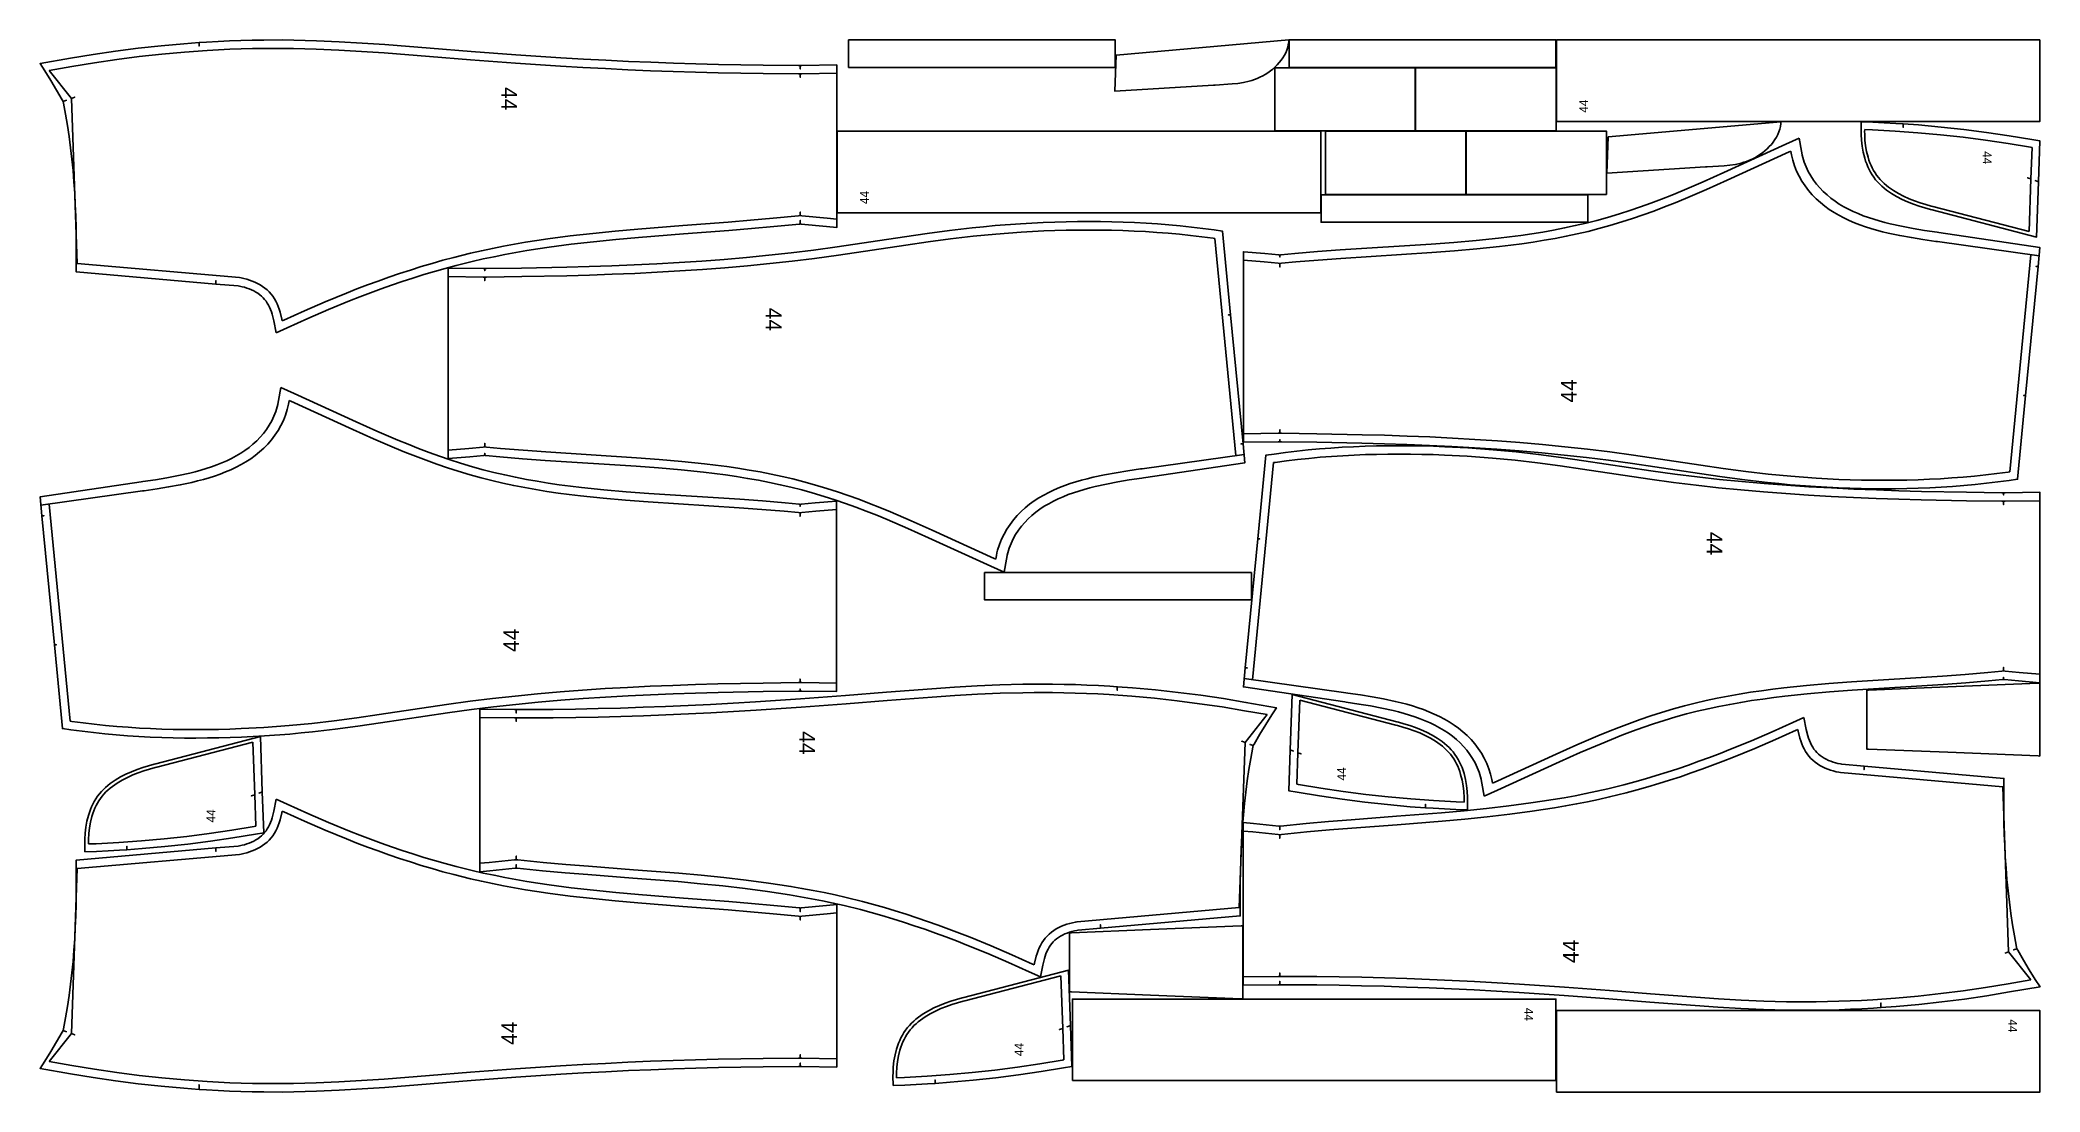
# Model space of a CAD drawing. Extents: x 0 to 2850, y 0 to 1500.
import ezdxf

# ---------------------------------------------------------------- set-up
doc = ezdxf.new("R2010")
doc.units = 0
doc.layers.add('1', color=7, linetype='CONTINUOUS')
doc.layers.add('8', color=4, linetype='CONTINUOUS')

# ---------------------------------------------------------------- blocks, each defined once
blk = doc.blocks.new('TEIL0021-0001')
at = {"layer": '1'}
blk.add_lwpolyline([(64.338181, 342.63501), (80.898758, 343.233582), (97.162918, 343.98642), (113.447983, 344.903748), (124.182213, 345.667877), (124.182205, 350.667847), (124.182213, 345.667877), (145.908081, 347.214447), (178.345062, 350.155945), (210.714203, 353.710938), (242.99939, 357.864319), (275.184082, 362.600891), (307.204407, 367.897644), (319.059448, 369.965393), (316.992004, 428.152588), (312.303589, 426.415039), (316.992004, 428.152588), (314.189087, 507.039948), (165.2612, 468.239197), (162.906982, 467.625854), (154.888031, 465.421509), (146.748947, 462.917542), (138.59494, 460.090698), (130.503845, 456.909241), (122.552834, 453.34024), (114.819344, 449.34906), (107.382362, 444.899841), (100.367317, 439.986328), (96.968208, 437.286621), (93.732704, 434.478302), (90.634956, 431.527283), (87.686684, 428.429199), (84.899727, 425.179779), (82.286385, 421.775269), (79.863472, 418.220428), (77.638771, 414.532074), (75.609291, 410.72821), (73.768379, 406.821106), (72.110268, 402.824524), (70.628517, 398.750397), (69.302803, 394.565552), (67.179634, 386.184875), (65.655289, 377.629089), (64.699387, 369.039307), (64.27269, 360.539368), (64.244003, 356.320221), (64.338181, 342.63501)], close=True, dxfattribs=at)
at = {"layer": '8'}
for points in [[(69.261307, 353.820129), (69.244095, 356.320068), (69.271835, 360.396912), (69.685501, 368.637054), (70.606522, 376.913391), (72.070625, 385.131104), (74.113625, 393.195374), (75.36338, 397.14032), (76.771248, 401.011353), (78.341682, 404.79657), (80.07917, 408.484192), (81.988197, 412.062317), (84.073219, 415.519073), (86.33857, 418.842743), (88.78318, 422.027435), (91.397804, 425.075958), (94.172615, 427.99173), (97.097694, 430.778259), (100.163216, 433.439026), (103.359291, 435.977478), (110.103615, 440.701385), (117.251747, 444.977814), (124.724709, 448.834534), (132.443604, 452.299347), (140.329468, 455.400055), (148.303329, 458.16449), (156.28627, 460.620422), (164.199326, 462.795654), (166.52179, 463.400696), (303.464966, 499.079041)], [(303.464966, 499.079041), (306.128113, 424.126312), (301.439697, 422.388763), (306.128113, 424.126312), (307.726013, 379.154663)], [(307.726013, 379.154663), (305.361694, 378.74231), (273.485596, 373.469421), (241.49675, 368.761658), (209.411942, 364.634064), (177.247787, 361.101562), (145.02092, 358.179138), (112.748001, 355.881744), (96.599503, 354.972137), (80.445694, 354.224396), (69.261307, 353.820129)]]:
    blk.add_lwpolyline(points, dxfattribs=at)
blk.add_text('44', height=12.6, rotation=88.898361, dxfattribs=at).set_placement((249.902603, 384.384216))
blk = doc.blocks.new('TEIL0016-0002')
at = {"layer": '1'}
blk.add_lwpolyline([(336.649872, 417.734009), (333.22821, 400.638), (330.932892, 391.291992), (329.875885, 387.976562), (328.632263, 384.602417), (327.250061, 381.350708), (325.728271, 378.244202), (324.067383, 375.304443), (322.268311, 372.549927), (320.330933, 369.994202), (318.240601, 367.632324), (315.958557, 365.427917), (313.465332, 363.352783), (310.772461, 361.409973), (307.896973, 359.605591), (304.859192, 357.945984), (301.682251, 356.437439), (298.39032, 355.084717), (295.010437, 353.892212), (291.567261, 352.861938), (288.090637, 351.996399), (284.470581, 351.268188), (282.766846, 350.963989), (250.981461, 348.183136), (250.981445, 343.183105), (250.981461, 348.183136), (51.742432, 330.752014), (51.781494, 328.252319), (51.932251, 316.107727), (51.918457, 283.675171), (51.659851, 267.444397), (51.21582, 251.21228), (50.572998, 234.985168), (49.718201, 218.769287), (48.638062, 202.570801), (47.319336, 186.395996), (45.74884, 170.251221), (43.913147, 154.1427), (41.799133, 138.07666), (39.393372, 122.059326), (36.682739, 106.097046), (33.653931, 90.196045), (33.180786, 87.84314), (37.869141, 86.105591), (33.180786, 87.84314), (32.006226, 85.750122), (23.940796, 71.715759), (15.594116, 57.842285), (6.980225, 44.125732), (0.25, 33.830566), (43.788269, 26.236328), (75.821838, 20.937439), (108.024414, 16.198242), (140.327576, 12.042542), (172.715759, 8.485413), (205.171082, 5.542297), (226.978149, 3.989952), (226.978149, 10.694336), (226.978149, 3.989952), (226.978149, 8.98999), (226.978165, 3.98995), (237.648926, 3.230347), (253.946655, 2.312317), (270.221008, 1.55896), (286.499939, 0.970581), (302.781555, 0.549011), (319.084045, 0.295898), (345.495728, 0.25), (361.814728, 0.447449), (394.28009, 1.311157), (426.720306, 2.719543), (459.109589, 4.571411), (491.462524, 6.767395), (555.98291, 11.78656), (614.368896, 16.515625), (678.414551, 21.305786), (742.481323, 25.529297), (774.494629, 27.411743), (806.540894, 29.136108), (838.578369, 30.693848), (870.61853, 32.07959), (902.661377, 33.287415), (934.706055, 34.311218), (966.762573, 35.145142), (998.810181, 35.782715), (1030.849609, 36.217896), (1080.96936, 36.479248), (1083.434326, 36.4785), (1083.434326, 41.478516), (1083.434326, 36.4785), (1085.773682, 36.452515), (1135.434326, 35.78833), (1135.434326, 267.636047), (1120.820435, 266.33252), (1084.67749, 262.684021), (1083.434326, 262.549377), (1083.434326, 257.549377), (1083.434326, 262.549377), (1082.203857, 262.682678), (1046.055298, 266.331848), (1013.831665, 269.206238), (981.596191, 271.831421), (917.185547, 276.730713), (852.896851, 281.827271), (820.895142, 284.691162), (788.988037, 287.898071), (757.199097, 291.544861), (725.520142, 295.732422), (709.785156, 298.051208), (694.064026, 300.544495), (678.393494, 303.219238), (662.761902, 306.089844), (647.185303, 309.165771), (631.661377, 312.4599), (616.215027, 315.979004), (592.984314, 321.745544), (577.609436, 325.8703), (562.252625, 330.228821), (546.941833, 334.805542), (531.678467, 339.592224), (516.46814, 344.579163), (501.303009, 349.760803), (486.191071, 355.126587), (471.12616, 360.670898), (456.119598, 366.381531), (441.189758, 372.243347), (411.417267, 384.445374), (381.90332, 397.175537), (352.589874, 410.39563), (336.649872, 417.734009)], close=True, dxfattribs=at)
at = {"layer": '8'}
blk.add_line((13.289429, 43.737305), (45.032288, 83.450867), dxfattribs=at)
for points in [[(53.396301, 318.85083), (284.347351, 339.056396), (286.710022, 339.478271), (290.724854, 340.285889), (294.739014, 341.285278), (298.728699, 342.479126), (302.670166, 343.869751), (306.539734, 345.459839), (310.313538, 347.251831), (313.967834, 349.248169), (317.478943, 351.451416), (320.82312, 353.864136), (323.976501, 356.488708), (326.915466, 359.327759), (329.61853, 362.381897), (332.085205, 365.635742), (334.325562, 369.065918), (336.349792, 372.648804), (338.168091, 376.360657), (339.79071, 380.177979), (341.227753, 384.077087), (342.489471, 388.034485), (344.943787, 398.027832), (345.434418, 400.479248)], [(345.434418, 400.479248), (347.614441, 399.475586), (377.059479, 386.196106), (406.764404, 373.383606), (436.720825, 361.10614), (451.790802, 355.189331), (466.920563, 349.431763), (482.109039, 343.842041), (497.355164, 338.428528), (512.657898, 333.19989), (528.016235, 328.16449), (543.429138, 323.330933), (558.895569, 318.707642), (574.414429, 314.303162), (589.984741, 310.125977), (613.434387, 304.305054), (629.083618, 300.739746), (644.77887, 297.409241), (660.517822, 294.30127), (676.297729, 291.403442), (692.116455, 288.70343), (707.971313, 286.188904), (723.859985, 283.847534), (755.728516, 279.634888), (787.702393, 275.966797), (819.761841, 272.744629), (851.887207, 269.86969), (916.256348, 264.766785), (980.651855, 259.868652), (1012.810303, 257.249695), (1044.916016, 254.385864), (1080.948853, 250.748474), (1083.434326, 250.479187), (1083.434326, 245.479187), (1083.434326, 250.479187), (1085.9198, 250.748474), (1121.952637, 254.385864), (1135.434326, 255.58844)], [(45.032288, 83.450912), (49.720642, 81.713379), (45.032288, 83.450912), (53.396301, 318.85083)], [(1135.434326, 47.789368), (1085.934204, 48.451416), (1083.434326, 48.479248), (1083.434326, 53.479248), (1083.434326, 48.479248), (1080.934326, 48.479248), (1030.736084, 48.217468), (998.608521, 47.781067), (966.484009, 47.141968), (934.363159, 46.306396), (902.246338, 45.280273), (870.133545, 44.069824), (838.025635, 42.681152), (805.922729, 41.120178), (773.825439, 39.393127), (741.734009, 37.506042), (677.570068, 33.276184), (613.434326, 28.479248), (555.033264, 23.748901), (490.590454, 18.735779), (458.359772, 16.548096), (426.117462, 14.704651), (393.859497, 13.304199), (361.581848, 12.445496), (345.434357, 12.250122), (319.186768, 12.295776), (303.029724, 12.546631), (286.871643, 12.964966), (270.714661, 13.54895), (254.560852, 14.296753), (238.412354, 15.20636), (206.139465, 17.503723), (173.912598, 20.426147), (141.748413, 23.958618), (109.663635, 28.086243), (77.674805, 32.793945), (45.798706, 38.066833), (13.289429, 43.737305)]]:
    blk.add_lwpolyline(points, dxfattribs=at)
blk.add_text('44', height=22.4, rotation=90, dxfattribs=at).set_placement((680.118164, 67.363464))
blk = doc.blocks.new('TEIL0007-0003')
at = {"layer": '1'}
blk.add_lwpolyline([(1215.689209, 9.489), (1232.249756, 10.087572), (1248.513916, 10.840425), (1264.79895, 11.757738), (1275.533203, 12.52187), (1275.533203, 17.521837), (1275.533203, 12.52187), (1297.259033, 14.068438), (1329.696045, 17.00992), (1362.065186, 20.564928), (1394.350342, 24.718309), (1426.535034, 29.454882), (1458.55542, 34.751602), (1470.4104, 36.819382), (1468.343018, 95.006538), (1463.654541, 93.269012), (1468.343018, 95.006538), (1465.540039, 173.893921), (1316.612183, 135.093185), (1314.257935, 134.479828), (1306.239014, 132.275513), (1298.099976, 129.771545), (1289.945923, 126.944672), (1281.854858, 123.763245), (1273.903809, 120.194229), (1266.170288, 116.203064), (1258.733398, 111.753845), (1251.718262, 106.840332), (1248.319214, 104.14061), (1245.08374, 101.332306), (1241.985962, 98.381271), (1239.03772, 95.283211), (1236.250732, 92.033768), (1233.637329, 88.629265), (1231.214478, 85.074432), (1228.989746, 81.386078), (1226.960205, 77.582199), (1225.119385, 73.675125), (1223.461182, 69.678543), (1221.979492, 65.604385), (1220.653809, 61.41954), (1218.53064, 53.038864), (1217.006226, 44.483109), (1216.050293, 35.893295), (1215.623657, 27.393358), (1215.594971, 23.174212), (1215.689209, 9.489)], close=True, dxfattribs=at)
at = {"layer": '8'}
for points in [[(1454.815918, 165.933029), (1317.872803, 130.2547), (1315.550293, 129.649628), (1307.637207, 127.474396), (1299.654297, 125.018478), (1291.68042, 122.254044), (1283.794556, 119.153336), (1276.075684, 115.688522), (1268.602783, 111.831802), (1261.45459, 107.555389), (1254.710205, 102.831467), (1251.51416, 100.293015), (1248.44873, 97.632256), (1245.52356, 94.845726), (1242.748779, 91.929947), (1240.134155, 88.881439), (1237.689575, 85.696739), (1235.424194, 82.373062), (1233.339111, 78.916306), (1231.430176, 75.338181), (1229.692627, 71.650589), (1228.122192, 67.865341), (1226.714355, 63.994324), (1225.4646, 60.049377), (1223.421631, 51.985123), (1221.95752, 43.767395), (1221.036499, 35.491043), (1220.622803, 27.250902), (1220.595093, 23.174059), (1220.612305, 20.67412)], [(1459.076904, 46.008652), (1457.479004, 90.980324), (1452.790649, 89.242737), (1457.479004, 90.980324), (1454.815918, 165.933029)], [(1220.612305, 20.67412), (1231.796631, 21.078386), (1247.950439, 21.826128), (1264.098999, 22.73575), (1296.371826, 25.033129), (1328.598755, 27.955553), (1360.762939, 31.488054), (1392.847656, 35.615662), (1424.836548, 40.32338), (1456.712646, 45.596268), (1459.076904, 46.008652)]]:
    blk.add_lwpolyline(points, dxfattribs=at)
blk.add_text('44', height=12.6, rotation=88.894867, dxfattribs=at).set_placement((1401.247925, 51.238659))
blk = doc.blocks.new('TEIL0008-0004')
at = {"layer": '1'}
blk.add_lwpolyline([(1471.253052, 16.627001), (2160.25293, 16.627001), (2160.25293, 74.626984), (2160.25293, 132.626984), (1471.253052, 132.627014), (1471.253052, 74.627014), (1471.253052, 16.627001)], close=True, dxfattribs=at)
at = {"layer": '8'}
blk.add_text('44', height=12.6, rotation=270, dxfattribs=at).set_placement((2115.113281, 120.336258))
blk = doc.blocks.new('TEIL0009-0005')
at = {"layer": '1'}
blk.add_lwpolyline([(2160.85791, 0.25), (2849.85791, 0.25), (2849.85791, 58.249985), (2849.85791, 116.249985), (2160.85791, 116.250015), (2160.85791, 58.250015), (2160.85791, 0.25)], close=True, dxfattribs=at)
at = {"layer": '8'}
blk.add_text('44', height=12.6, rotation=270, dxfattribs=at).set_placement((2804.718262, 103.959259))
blk = doc.blocks.new('TEIL0025-0006')
at = {"layer": '1'}
blk.add_lwpolyline([(2849.858887, 479.174988), (2849.858887, 531.174988), (2849.858887, 583.174988), (2847.460938, 583.07782), (2718.429688, 577.850403), (2605.523926, 573.276184), (2603.025879, 573.174988), (2603.025879, 531.174988), (2603.025879, 489.174988), (2605.523926, 489.073761), (2718.429688, 484.499573), (2847.460938, 479.272156), (2849.858887, 479.174988)], close=True, dxfattribs=at)
blk = doc.blocks.new('TEIL0017-0007')
at = {"layer": '1'}
blk.add_lwpolyline([(2513.459473, 534.340027), (2516.881348, 517.244019), (2519.176514, 507.89801), (2520.233398, 504.582581), (2521.477051, 501.208435), (2522.859375, 497.956726), (2524.381104, 494.85022), (2526.041992, 491.910461), (2527.841064, 489.155945), (2529.778564, 486.60022), (2531.868896, 484.238342), (2534.150879, 482.033936), (2536.644043, 479.958801), (2539.336914, 478.015991), (2542.212402, 476.211609), (2545.250244, 474.552002), (2548.427246, 473.043457), (2551.719238, 471.690735), (2555.099121, 470.49823), (2558.542236, 469.467957), (2562.018799, 468.602417), (2565.638916, 467.874207), (2567.342529, 467.570007), (2599.12793, 464.789154), (2599.12793, 459.789124), (2599.12793, 464.789154), (2798.366943, 447.358093), (2798.327881, 444.858398), (2798.177246, 432.713806), (2798.190918, 400.28125), (2798.449707, 384.050476), (2798.893555, 367.818359), (2799.536377, 351.591248), (2800.391113, 335.375366), (2801.471436, 319.17688), (2802.790039, 303.002075), (2804.360596, 286.8573), (2806.196289, 270.748718), (2808.310303, 254.682663), (2810.716064, 238.66539), (2813.426758, 222.70311), (2816.455566, 206.802109), (2816.928711, 204.449203), (2812.240234, 202.711655), (2816.928711, 204.449203), (2818.103271, 202.356186), (2826.168701, 188.321823), (2834.515381, 174.448288), (2843.12915, 160.731796), (2849.859375, 150.43663), (2806.321289, 142.842392), (2774.287598, 137.543503), (2742.084961, 132.804306), (2709.781982, 128.648605), (2677.393799, 125.091476), (2644.938477, 122.148361), (2623.131104, 120.59597), (2623.131348, 125.595993), (2623.131348, 120.595985), (2623.131348, 127.300339), (2623.131348, 120.595985), (2612.460449, 119.836349), (2596.162842, 118.918381), (2579.888428, 118.164963), (2563.609619, 117.576584), (2547.327881, 117.155075), (2531.025391, 116.901901), (2504.61377, 116.856003), (2488.294678, 117.053452), (2455.829346, 117.91716), (2423.38916, 119.325546), (2391, 121.177414), (2358.646973, 123.373398), (2294.126465, 128.392563), (2235.740723, 133.121628), (2171.694824, 137.911789), (2107.628174, 142.135239), (2075.614746, 144.017746), (2043.568604, 145.74205), (2011.531128, 147.299789), (1979.490967, 148.685593), (1947.447998, 149.893356), (1915.40332, 150.91716), (1883.346802, 151.751144), (1851.299316, 152.388657), (1819.259766, 152.823837), (1769.140015, 153.08519), (1766.675049, 153.084442), (1766.675049, 158.084457), (1766.675049, 153.084442), (1764.335693, 153.058456), (1714.675049, 152.394272), (1714.675049, 384.242004), (1729.28894, 382.938477), (1765.431885, 379.289978), (1766.675049, 379.155334), (1766.675049, 374.155334), (1766.675049, 379.155334), (1767.905518, 379.288635), (1804.054077, 382.937805), (1836.27771, 385.812195), (1868.513184, 388.437378), (1932.923828, 393.33667), (1997.212524, 398.433228), (2029.214355, 401.297119), (2061.121338, 404.504028), (2092.9104, 408.150879), (2124.589355, 412.33844), (2140.324219, 414.657227), (2156.04541, 417.150513), (2171.71582, 419.825256), (2187.347656, 422.695862), (2202.924072, 425.77179), (2218.447998, 429.065918), (2233.894531, 432.585022), (2257.125, 438.351562), (2272.5, 442.476318), (2287.856934, 446.834839), (2303.16748, 451.41156), (2318.430908, 456.198242), (2333.641357, 461.185181), (2348.806396, 466.366821), (2363.918457, 471.732605), (2378.983398, 477.276917), (2393.989746, 482.987549), (2408.919678, 488.849365), (2438.692139, 501.051392), (2468.206055, 513.781555), (2497.519531, 527.001648), (2513.459473, 534.340027)], close=True, dxfattribs=at)
at = {"layer": '8'}
blk.add_line((2805.077148, 200.056931), (2836.820068, 160.343369), dxfattribs=at)
for points in [[(1714.675049, 372.194397), (1728.156738, 370.991821), (1764.189575, 367.354431), (1766.675049, 367.085144), (1766.675049, 362.085144), (1766.675049, 367.085144), (1769.160522, 367.354431), (1805.193359, 370.991821), (1837.299194, 373.855652), (1869.45752, 376.474609), (1933.853027, 381.372742), (1998.222168, 386.475647), (2030.347534, 389.350586), (2062.406982, 392.572754), (2094.380859, 396.240906), (2126.249512, 400.453552), (2142.138184, 402.794922), (2157.99292, 405.309448), (2173.811768, 408.00946), (2189.591553, 410.907288), (2205.330566, 414.015259), (2221.025879, 417.345764), (2236.675049, 420.911072), (2260.124756, 426.731995), (2275.695068, 430.90918), (2291.213867, 435.31366), (2306.680176, 439.936951), (2322.093262, 444.770508), (2337.45166, 449.805908), (2352.754395, 455.034546), (2368.000488, 460.448059), (2383.188965, 466.037781), (2398.318604, 471.795349), (2413.388672, 477.712158), (2443.344971, 489.989624), (2473.049805, 502.802124), (2502.495117, 516.081604), (2504.675049, 517.085266)], [(2504.675049, 517.085266), (2505.165527, 514.63385), (2507.619873, 504.640503), (2508.881592, 500.683105), (2510.318848, 496.783997), (2511.941406, 492.966675), (2513.759766, 489.254822), (2515.783936, 485.671936), (2518.02417, 482.24176), (2520.490967, 478.987915), (2523.193848, 475.933777), (2526.132812, 473.094727), (2529.286377, 470.470154), (2532.630371, 468.057434), (2536.141602, 465.854187), (2539.795898, 463.857849), (2543.569824, 462.065857), (2547.439209, 460.475769), (2551.380859, 459.085144), (2555.370361, 457.891296), (2559.384521, 456.891907), (2563.399414, 456.08429), (2565.762207, 455.662415), (2796.713135, 435.456909)], [(2796.713135, 435.456909), (2805.077148, 200.05687), (2800.388672, 198.319382), (2805.077148, 200.05687)], [(2836.820068, 160.343369), (2804.310791, 154.672897), (2772.43457, 149.400009), (2740.445801, 144.692307), (2708.361084, 140.564621), (2676.196777, 137.03215), (2643.969971, 134.109787), (2611.697266, 131.812424), (2595.548584, 130.902756), (2579.394775, 130.155014), (2563.237793, 129.570969), (2547.079834, 129.152634), (2530.922607, 128.901779), (2504.675049, 128.856125), (2488.527588, 129.051498), (2456.25, 129.910202), (2423.991943, 131.310654), (2391.749756, 133.154099), (2359.519043, 135.341782), (2295.076172, 140.354904), (2236.675049, 145.085251), (2172.539551, 149.882187), (2108.375488, 154.112045), (2076.28418, 155.99913), (2044.186768, 157.726181), (2012.08374, 159.287094), (1979.97583, 160.675827), (1947.863159, 161.886276), (1915.746338, 162.912399), (1883.625366, 163.747971), (1851.500977, 164.387009), (1819.373291, 164.82341), (1769.175049, 165.08519), (1766.675049, 165.08519), (1766.675049, 170.08519), (1766.675049, 165.08519), (1764.175171, 165.057358), (1714.675049, 164.395309)]]:
    blk.add_lwpolyline(points, dxfattribs=at)
blk.add_text('44', height=22.4, rotation=90, dxfattribs=at).set_placement((2192.391113, 183.969482))
blk = doc.blocks.new('TEIL0011-0008')
at = {"layer": '1'}
blk.add_lwpolyline([(1714.06897, 133.229996), (1714.06897, 185.229996), (1714.06897, 237.229996), (1711.670898, 237.132843), (1582.639893, 231.905411), (1469.733887, 227.331207), (1467.235962, 227.230011), (1467.235962, 185.230011), (1467.235962, 143.230011), (1469.733887, 143.128799), (1582.639893, 138.554596), (1711.670898, 133.327148), (1714.06897, 133.229996)], close=True, dxfattribs=at)
blk = doc.blocks.new('TEIL0002-0009')
at = {"layer": '1'}
blk.add_lwpolyline([(1425.532471, 164.223007), (1409.592529, 171.561386), (1380.279053, 184.781479), (1350.765137, 197.511642), (1320.992676, 209.713669), (1306.062744, 215.575485), (1291.056152, 221.286118), (1275.991211, 226.830429), (1260.879395, 232.196213), (1245.714233, 237.377853), (1230.503906, 242.364792), (1215.240479, 247.151474), (1199.929688, 251.728195), (1184.572998, 256.086731), (1169.197998, 260.211487), (1145.967285, 265.978027), (1130.520996, 269.497131), (1114.99707, 272.79126), (1099.42041, 275.867188), (1083.788818, 278.737793), (1068.118408, 281.412537), (1052.397217, 283.905823), (1036.662109, 286.224609), (1004.983215, 290.41217), (973.194336, 294.05896), (941.287231, 297.265869), (909.285461, 300.129761), (844.996765, 305.226318), (780.586121, 310.12561), (748.350647, 312.750793), (716.127075, 315.625183), (679.978455, 319.274353), (678.747986, 319.407654), (678.747986, 324.407654), (678.747986, 319.407654), (677.504822, 319.27301), (641.361877, 315.624512), (626.747986, 314.320984), (626.747986, 546.168701), (676.40863, 545.504517), (678.747986, 545.478516), (678.747986, 540.478516), (678.747986, 545.478516), (681.212952, 545.477783), (731.332703, 545.739136), (763.372192, 546.174316), (795.419739, 546.811829), (827.476257, 547.645813), (859.520935, 548.669617), (891.563782, 549.877441), (923.604004, 551.263184), (955.641479, 552.820923), (987.687744, 554.545288), (1019.70105, 556.427734), (1083.767822, 560.651184), (1147.813477, 565.441406), (1206.199463, 570.170471), (1270.719849, 575.189636), (1303.072754, 577.38562), (1335.462158, 579.237488), (1367.902344, 580.645874), (1400.367676, 581.509583), (1416.686646, 581.707031), (1443.098389, 581.661133), (1459.400879, 581.40802), (1475.682373, 580.98645), (1491.961426, 580.398071), (1508.235718, 579.644714), (1524.533447, 578.726685), (1535.204224, 577.967102), (1535.204224, 572.967041), (1535.204224, 577.967102), (1557.01123, 576.414734), (1589.466553, 573.471619), (1621.854736, 569.91449), (1654.157959, 565.758789), (1686.360596, 561.019592), (1718.394043, 555.720642), (1761.932373, 548.126465), (1755.202148, 537.831299), (1746.588379, 524.114746), (1738.241699, 510.241272), (1730.17627, 496.206848), (1729.001709, 494.1138), (1724.313232, 495.851379), (1729.001709, 494.1138), (1728.528564, 491.760986), (1725.499756, 475.859985), (1722.789062, 459.897705), (1720.383301, 443.880371), (1718.269287, 427.814331), (1716.433594, 411.705811), (1714.863037, 395.560974), (1713.544434, 379.38623), (1712.464111, 363.187744), (1711.609375, 346.971863), (1710.966553, 330.744751), (1710.522461, 314.512634), (1710.263916, 298.28186), (1710.250244, 265.849304), (1710.400879, 253.704697), (1710.439941, 251.205002), (1511.200928, 233.77388), (1511.200928, 238.773911), (1511.200928, 233.77388), (1479.415527, 230.993027), (1477.711792, 230.688828), (1474.091797, 229.960617), (1470.615112, 229.095078), (1467.171875, 228.064804), (1463.791992, 226.872299), (1460.500122, 225.519577), (1457.323242, 224.011032), (1454.2854, 222.351425), (1451.409912, 220.547043), (1448.717041, 218.604233), (1446.223877, 216.529099), (1443.941772, 214.324692), (1441.85144, 211.962814), (1439.914062, 209.407089), (1438.11499, 206.652573), (1436.454102, 203.712814), (1434.932373, 200.606308), (1433.550049, 197.354599), (1432.306396, 193.980453), (1431.249512, 190.665024), (1428.954102, 181.319016), (1425.532471, 164.223007)], close=True, dxfattribs=at)
at = {"layer": '8'}
blk.add_line((1748.893066, 538.219727), (1717.150146, 498.506165), dxfattribs=at)
for points in [[(626.747986, 534.167664), (676.248108, 533.505615), (678.747986, 533.477783), (678.747986, 528.477783), (678.747986, 533.477783), (681.247986, 533.477783), (731.446289, 533.739563), (763.573853, 534.175964), (795.698303, 534.815063), (827.819214, 535.650635), (859.936035, 536.676697), (892.048767, 537.887146), (924.156677, 539.275879), (956.259583, 540.836853), (988.356934, 542.563904), (1020.448364, 544.450989), (1084.612305, 548.680847), (1148.748047, 553.477783), (1207.14917, 558.208069), (1271.591919, 563.221252), (1303.82251, 565.408936), (1336.064941, 567.25238), (1368.322876, 568.652832), (1400.600586, 569.511536), (1416.748047, 569.706909), (1442.995605, 569.661255), (1459.152588, 569.4104), (1475.310791, 568.992065), (1491.467773, 568.40802), (1507.621582, 567.660278), (1523.77002, 566.750671), (1556.042969, 564.453308), (1588.269775, 561.530884), (1620.43396, 557.998413), (1652.518799, 553.870789), (1684.507568, 549.163025), (1716.383789, 543.890198), (1748.893066, 538.219727)], [(1717.150146, 498.506104), (1712.46167, 500.243652), (1717.150146, 498.506104), (1708.786133, 263.106201)], [(1416.748047, 181.477768), (1414.567871, 182.48143), (1385.122803, 195.76091), (1355.417969, 208.57341), (1325.461548, 220.850876), (1310.391602, 226.767685), (1295.261719, 232.525253), (1280.073242, 238.114975), (1264.827148, 243.528488), (1249.524414, 248.757126), (1234.166138, 253.792526), (1218.753174, 258.626099), (1203.286865, 263.24939), (1187.767944, 267.65387), (1172.197632, 271.831055), (1148.748047, 277.651978), (1133.098755, 281.217285), (1117.403564, 284.547791), (1101.664551, 287.655762), (1085.884521, 290.553589), (1070.065918, 293.253601), (1054.210938, 295.768127), (1038.322266, 298.109497), (1006.453796, 302.322144), (974.47998, 305.990234), (942.420471, 309.212402), (910.295166, 312.087341), (845.925964, 317.190247), (781.530457, 322.088379), (749.37207, 324.707336), (717.266296, 327.571167), (681.233459, 331.208557), (678.747986, 331.477844), (678.747986, 336.477844), (678.747986, 331.477844), (676.262512, 331.208557), (640.229675, 327.571167), (626.747986, 326.368591)], [(1708.786133, 263.106201), (1477.834961, 242.90062), (1475.472412, 242.478745), (1471.45752, 241.671127), (1467.443359, 240.671738), (1463.453613, 239.47789), (1459.512207, 238.087265), (1455.642578, 236.497177), (1451.868896, 234.705185), (1448.2146, 232.708847), (1444.703369, 230.5056), (1441.359253, 228.09288), (1438.205811, 225.468307), (1435.266846, 222.629257), (1432.563843, 219.575119), (1430.097168, 216.321274), (1427.856812, 212.891098), (1425.83252, 209.308212), (1424.014282, 205.596359), (1422.391602, 201.779037), (1420.95459, 197.879929), (1419.692871, 193.922531), (1417.238525, 183.929184), (1416.748047, 181.477768)]]:
    blk.add_lwpolyline(points, dxfattribs=at)
blk.add_text('44', height=22.4, rotation=270, dxfattribs=at).set_placement((1082.064209, 514.593567))
blk = doc.blocks.new('TEIL0004-0010')
at = {"layer": '1'}
blk.add_lwpolyline([(1373.883545, 741.461975), (1354.806885, 750.072327), (1266.414551, 790.483337), (1236.911377, 803.628296), (1207.289307, 816.297974), (1192.479248, 822.369812), (1177.607422, 828.257141), (1162.695557, 833.925049), (1147.73877, 839.349792), (1132.730591, 844.507935), (1117.678955, 849.371826), (1100.646973, 854.475159), (1085.498901, 858.641296), (1070.256836, 862.494751), (1054.926514, 866.050964), (1039.511963, 869.325867), (1024.020386, 872.335022), (1008.448792, 875.095764), (992.80835, 877.622925), (977.09967, 879.933289), (961.326294, 882.043091), (945.527222, 883.964355), (913.668945, 887.330322), (881.663025, 890.15033), (849.522766, 892.558533), (720.089294, 900.744019), (687.695374, 903.09668), (655.390259, 905.838867), (635.23407, 907.81311), (633.960022, 907.94519), (633.960022, 910.945251), (633.960022, 907.94519), (632.668152, 907.811279), (612.534485, 905.839294), (581.960022, 903.244019), (581.960022, 960.009521), (581.960022, 1174.700439), (631.620667, 1174.036255), (633.960022, 1174.010254), (633.960022, 1171.010254), (633.960022, 1174.010254), (636.299744, 1174.036255), (686.510986, 1174.707764), (750.78302, 1176.006592), (782.880737, 1176.897095), (814.977539, 1177.982178), (847.055542, 1179.286377), (879.109619, 1180.834595), (911.134949, 1182.651489), (943.120728, 1184.761475), (975.074768, 1187.190063), (1006.980591, 1189.961182), (1038.839355, 1193.099976), (1070.64624, 1196.631104), (1102.4021, 1200.579956), (1136.24585, 1205.247681), (1232.054199, 1219.569092), (1264.116943, 1224.182617), (1296.279785, 1228.451782), (1328.523438, 1232.21167), (1344.740967, 1233.856689), (1360.985596, 1235.313721), (1397.342529, 1237.971069), (1429.756348, 1239.679443), (1446.030029, 1240.292603), (1462.286133, 1240.737061), (1478.551025, 1241.009399), (1494.822998, 1241.105225), (1511.096069, 1241.019897), (1527.369507, 1240.749023), (1543.638184, 1240.28833), (1559.899414, 1239.633179), (1576.150513, 1238.779053), (1592.386963, 1237.72168), (1608.606689, 1236.456299), (1624.806396, 1234.978638), (1640.981934, 1233.28418), (1657.130615, 1231.368164), (1673.205566, 1229.2323), (1684.991455, 1227.581543), (1696.568848, 1108.141357), (1693.568848, 1108.141357), (1696.568848, 1108.141357), (1714.399658, 924.1875), (1711.399658, 924.1875), (1714.399658, 924.1875), (1717.004639, 897.313477), (1572.671631, 875.904297), (1570.327026, 875.556519), (1552.273926, 872.798401), (1536.066406, 870.082825), (1519.846436, 867.000305), (1503.700439, 863.428711), (1495.822266, 861.455139), (1487.984253, 859.311401), (1480.261597, 856.999451), (1472.673828, 854.507568), (1465.24231, 851.825378), (1457.985352, 848.942078), (1450.920898, 845.847107), (1444.067993, 842.531067), (1437.444092, 838.984802), (1431.064941, 835.198792), (1424.945557, 831.163635), (1419.098999, 826.869507), (1413.537354, 822.305786), (1408.270752, 817.460022), (1403.307617, 812.318054), (1398.654053, 806.860779), (1394.327881, 801.087708), (1390.370361, 795.03717), (1386.829346, 788.760925), (1383.747559, 782.30896), (1381.166016, 775.734253), (1379.074951, 768.940369), (1378.296631, 765.745483), (1377.596436, 762.245361), (1377.181885, 759.925171), (1373.883545, 741.461975)], close=True, dxfattribs=at)
at = {"layer": '8'}
blk.add_line((1673.959961, 1217.009521), (1703.959961, 907.50946), dxfattribs=at)
for points in [[(581.960022, 1162.699341), (631.460144, 1162.037354), (633.960022, 1162.009521), (633.960022, 1157.009521), (633.960022, 1162.009521), (636.4599, 1162.037354), (686.716125, 1162.709473), (751.074158, 1164.01001), (783.253784, 1164.902832), (815.427612, 1165.990601), (847.591003, 1167.29834), (879.739258, 1168.850952), (911.867615, 1170.673706), (943.971558, 1172.791504), (976.046326, 1175.229248), (1008.087219, 1178.012085), (1040.0896, 1181.165039), (1072.048706, 1184.713135), (1103.959961, 1188.681152), (1137.952148, 1193.369385), (1233.795166, 1207.696045), (1265.76001, 1212.29541), (1297.763672, 1216.543457), (1329.824219, 1220.281982), (1345.881592, 1221.910767), (1361.959961, 1223.352905), (1398.095703, 1225.994141), (1430.29834, 1227.691284), (1446.419922, 1228.298828), (1462.550781, 1228.739746), (1478.687256, 1229.01001), (1494.826416, 1229.10498), (1510.964844, 1229.020386), (1527.099365, 1228.751953), (1543.226318, 1228.295166), (1559.342773, 1227.645874), (1575.445312, 1226.799561), (1591.530518, 1225.751953), (1607.595215, 1224.498779), (1623.63623, 1223.035645), (1639.650146, 1221.35791), (1655.633545, 1219.46167), (1671.583252, 1217.342407), (1673.959961, 1217.009521)], [(1361.959961, 760.00946), (1359.772461, 760.996826), (1271.349365, 801.421814), (1241.713135, 814.626038), (1211.926514, 827.36615), (1196.963867, 833.500549), (1181.947754, 839.444946), (1166.873291, 845.174744), (1151.735107, 850.665222), (1136.528076, 855.891846), (1121.246826, 860.829834), (1103.959961, 866.009521), (1088.562012, 870.244385), (1073.083862, 874.157593), (1057.529419, 877.765747), (1041.903442, 881.085632), (1026.209839, 884.134033), (1010.453186, 886.927551), (994.637451, 889.483032), (978.767151, 891.817139), (962.846375, 893.946655), (946.879639, 895.888306), (914.824951, 899.274963), (882.637329, 902.110901), (850.351318, 904.53009), (720.905334, 912.71637), (688.639526, 915.059692), (656.480347, 917.78949), (636.446716, 919.751709), (633.960022, 920.009521), (633.960022, 925.009521), (633.960022, 920.009521), (631.473328, 919.751709), (611.439758, 917.78949), (581.960022, 915.28717)], [(1715.854004, 909.182373), (1570.859375, 888.788635), (1568.383789, 888.440369), (1550.19165, 885.800964), (1533.727295, 883.169495), (1517.143555, 880.146912), (1500.590576, 876.615662), (1492.372559, 874.622498), (1484.218506, 872.458191), (1476.147339, 870.107849), (1468.177734, 867.556824), (1460.328369, 864.790466), (1452.618164, 861.794006), (1445.065918, 858.552734), (1437.690308, 855.052063), (1430.510132, 851.277161), (1423.544189, 847.21344), (1416.811401, 842.84613), (1410.330322, 838.160583), (1404.119629, 833.142029), (1398.198486, 827.775818), (1392.585449, 822.04718), (1387.299316, 815.941833), (1382.369873, 809.465881), (1377.843018, 802.657043), (1373.765625, 795.555481), (1370.185059, 788.201721), (1367.148438, 780.635925), (1364.703003, 772.89856), (1363.716797, 768.978088), (1362.895996, 765.029785), (1362.456055, 762.670471), (1361.959961, 760.00946)]]:
    blk.add_lwpolyline(points, dxfattribs=at)
blk.add_text('44', height=22.4, rotation=270, dxfattribs=at).set_placement((1034.375122, 1118.342285))
blk = doc.blocks.new('TEIL0018-0011')
at = {"layer": '1'}
blk.add_lwpolyline([(343.371033, 1004.476196), (362.447601, 995.865845), (450.840088, 955.454834), (480.343292, 942.309875), (509.96521, 929.640198), (524.775391, 923.568359), (539.647156, 917.68103), (554.559021, 912.013123), (569.515808, 906.588379), (584.523987, 901.430237), (599.575684, 896.566345), (616.607666, 891.463013), (631.755737, 887.296875), (646.997803, 883.44342), (662.328125, 879.887207), (677.742554, 876.612305), (693.234253, 873.603149), (708.805786, 870.842407), (724.446289, 868.315247), (740.154907, 866.004883), (755.928345, 863.895081), (771.727417, 861.973816), (803.585693, 858.607849), (835.591553, 855.787842), (867.731812, 853.379639), (997.165283, 845.194153), (1029.559204, 842.841492), (1061.86438, 840.099304), (1082.020508, 838.125061), (1083.294556, 837.992981), (1083.294556, 834.99292), (1083.294556, 837.992981), (1084.586426, 838.126892), (1104.720093, 840.098877), (1135.294556, 842.694153), (1135.294556, 785.92865), (1135.294556, 571.237732), (1085.633911, 571.901917), (1083.294556, 571.927917), (1083.294556, 574.927979), (1083.294556, 571.927917), (1080.954834, 571.901917), (1030.743652, 571.230408), (966.471558, 569.931519), (934.373901, 569.041077), (902.2771, 567.955994), (870.199097, 566.651794), (838.14502, 565.103638), (806.119629, 563.286743), (774.13385, 561.176758), (742.17981, 558.748108), (710.273987, 555.97699), (678.415283, 552.838196), (646.608398, 549.307068), (614.852478, 545.358276), (581.008789, 540.690491), (485.200348, 526.369141), (453.137543, 521.755493), (420.974701, 517.486389), (388.731232, 513.726562), (372.51355, 512.081482), (356.26889, 510.624451), (319.91214, 507.967041), (287.498291, 506.258789), (271.224548, 505.645569), (254.968445, 505.201111), (238.703491, 504.928772), (222.431519, 504.833008), (206.158508, 504.918335), (189.885071, 505.189087), (173.616455, 505.649841), (157.355225, 506.304993), (141.104065, 507.159058), (124.867554, 508.216492), (108.647949, 509.481812), (92.448059, 510.959534), (76.272522, 512.654053), (60.12384, 514.569946), (44.049011, 516.705933), (32.263062, 518.356567), (20.685661, 637.796753), (23.685669, 637.796753), (20.685661, 637.796753), (2.854913, 821.750671), (5.854919, 821.750671), (2.854913, 821.750671), (0.25, 848.624695), (144.582947, 870.033875), (146.927551, 870.381653), (164.980652, 873.139771), (181.188171, 875.855347), (197.408142, 878.937866), (213.554077, 882.50946), (221.432312, 884.483032), (229.270325, 886.62677), (236.992981, 888.938721), (244.580688, 891.430603), (252.012268, 894.112793), (259.269226, 896.996094), (266.33374, 900.091064), (273.186584, 903.407104), (279.810547, 906.953369), (286.189697, 910.73938), (292.309021, 914.774536), (298.155579, 919.068665), (303.717224, 923.632385), (308.983887, 928.478149), (313.94696, 933.620117), (318.600586, 939.077393), (322.926727, 944.850464), (326.884216, 950.901001), (330.425262, 957.177246), (333.506958, 963.629211), (336.088501, 970.203918), (338.179626, 976.997803), (338.957916, 980.192688), (339.658081, 983.69281), (340.072601, 986.013), (343.371033, 1004.476196)], close=True, dxfattribs=at)
at = {"layer": '8'}
blk.add_line((13.294556, 838.428711), (43.294556, 528.928711), dxfattribs=at)
for points in [[(355.294586, 985.928711), (354.798523, 983.2677), (354.358673, 980.908386), (353.537872, 976.960083), (352.551575, 973.039612), (350.106171, 965.302246), (347.06958, 957.73645), (343.489014, 950.38269), (339.411652, 943.281128), (334.884644, 936.47229), (329.955231, 929.996338), (324.669189, 923.890991), (319.056091, 918.162354), (313.134888, 912.796143), (306.924316, 907.777588), (300.443176, 903.092041), (293.710327, 898.724731), (286.744446, 894.661011), (279.56427, 890.886108), (272.188721, 887.385437), (264.636414, 884.144165), (256.926208, 881.147705), (249.076904, 878.381348), (241.107239, 875.830322), (233.036011, 873.47998), (224.882019, 871.315674), (216.664001, 869.32251), (200.110962, 865.79126), (183.527283, 862.768677), (167.062988, 860.137207), (148.870789, 857.497803), (146.395142, 857.149536), (1.400513, 836.755798)], [(1135.294556, 830.651001), (1105.814819, 828.148682), (1085.78125, 826.186462), (1083.294556, 825.92865), (1083.294556, 820.92865), (1083.294556, 825.92865), (1080.807861, 826.186462), (1060.774292, 828.148682), (1028.615112, 830.878479), (996.349243, 833.221802), (866.90332, 841.408081), (834.61731, 843.827271), (802.429688, 846.663208), (770.375, 850.049866), (754.408203, 851.991516), (738.487427, 854.121033), (722.617188, 856.455139), (706.801392, 859.01062), (691.0448, 861.804138), (675.351196, 864.852539), (659.725098, 868.172424), (644.170776, 871.780579), (628.692505, 875.693787), (613.294556, 879.92865), (596.007812, 885.108337), (580.726562, 890.046326), (565.519409, 895.272949), (550.381226, 900.763428), (535.306763, 906.493225), (520.290771, 912.437622), (505.328003, 918.572021), (475.541473, 931.312134), (445.905243, 944.516357), (357.482086, 984.941345), (355.294586, 985.928711)], [(43.294556, 528.928711), (45.671387, 528.595825), (61.621094, 526.47644), (77.604492, 524.5802), (93.618347, 522.902588), (109.659302, 521.439392), (125.72406, 520.186157), (141.809326, 519.13855), (157.911804, 518.292297), (174.028198, 517.642944), (190.155273, 517.186279), (206.289673, 516.917786), (222.428101, 516.833191), (238.567261, 516.928162), (254.703857, 517.198364), (270.834595, 517.639404), (286.956238, 518.246887), (319.158783, 519.944031), (355.294556, 522.585205), (371.372986, 524.027344), (387.430328, 525.656128), (419.490967, 529.394653), (451.494659, 533.6427), (483.459412, 538.242188), (579.30249, 552.568726), (613.294556, 557.256958), (645.205872, 561.225098), (677.164978, 564.773132), (709.167358, 567.926025), (741.208252, 570.708923), (773.28302, 573.146729), (805.386963, 575.264465), (837.515381, 577.087158), (869.663574, 578.639893), (901.827026, 579.947632), (934.000854, 581.035339), (966.18042, 581.928101), (1030.538452, 583.228699), (1080.794678, 583.900879), (1083.294556, 583.92865), (1083.294556, 588.92865), (1083.294556, 583.92865), (1085.794434, 583.900879), (1135.294556, 583.238831)]]:
    blk.add_lwpolyline(points, dxfattribs=at)
blk.add_text('44', height=22.4, rotation=90, dxfattribs=at).set_placement((682.879395, 627.595947))
blk = doc.blocks.new('TEIL0003-0012')
at = {"layer": '1'}
blk.add_lwpolyline([(336.649902, 1082.515991), (352.589905, 1089.85437), (381.903381, 1103.074463), (411.417297, 1115.804688), (441.189819, 1128.006592), (456.119629, 1133.868408), (471.126221, 1139.579102), (486.191101, 1145.123413), (501.30304, 1150.489258), (516.468201, 1155.670898), (531.678467, 1160.657715), (546.941895, 1165.444458), (562.252686, 1170.02124), (577.609497, 1174.379639), (592.984375, 1178.504395), (616.215088, 1184.270996), (631.661377, 1187.790039), (647.185303, 1191.084229), (662.761963, 1194.160156), (678.393555, 1197.030762), (694.064087, 1199.705566), (709.785156, 1202.19873), (725.520203, 1204.517578), (757.199158, 1208.705078), (788.988037, 1212.351929), (820.895142, 1215.558838), (852.896912, 1218.422729), (917.185608, 1223.519287), (981.596252, 1228.418701), (1013.831726, 1231.043823), (1046.055298, 1233.918213), (1082.203857, 1237.567383), (1083.434326, 1237.700684), (1083.434326, 1242.700684), (1083.434326, 1237.700684), (1084.67749, 1237.56604), (1120.820557, 1233.91748), (1135.434326, 1232.614014), (1135.434326, 1464.46167), (1085.773682, 1463.797607), (1083.434326, 1463.771484), (1083.434326, 1458.771484), (1083.434326, 1463.771484), (1080.969482, 1463.770752), (1030.849609, 1464.032227), (998.810181, 1464.467285), (966.762634, 1465.104858), (934.706116, 1465.938843), (902.661438, 1466.962646), (870.618591, 1468.17041), (838.578369, 1469.556152), (806.540894, 1471.113892), (774.49469, 1472.838257), (742.481384, 1474.720703), (678.414612, 1478.944214), (614.368896, 1483.734375), (555.982971, 1488.463379), (491.462524, 1493.482666), (459.109619, 1495.678589), (426.720337, 1497.530518), (394.28009, 1498.938843), (361.814758, 1499.80249), (345.495728, 1500), (319.084045, 1499.954102), (302.781555, 1499.700928), (286.499939, 1499.279419), (270.221008, 1498.69104), (253.94664, 1497.937622), (237.648911, 1497.019653), (226.978134, 1496.26001), (226.978134, 1491.26001), (226.978134, 1496.26001), (205.171066, 1494.707642), (172.715744, 1491.764526), (140.32756, 1488.207397), (108.024414, 1484.051758), (75.821838, 1479.3125), (43.788269, 1474.013672), (0.25, 1466.419434), (6.980225, 1456.124268), (15.594116, 1442.407715), (23.940796, 1428.53418), (32.006226, 1414.499756), (33.180786, 1412.406738), (37.869141, 1414.144287), (33.180786, 1412.406738), (33.653931, 1410.053955), (36.682739, 1394.152832), (39.393372, 1378.190674), (41.799133, 1362.17334), (43.913147, 1346.107178), (45.74884, 1329.998779), (47.319336, 1313.854004), (48.638062, 1297.679199), (49.718201, 1281.480713), (50.572998, 1265.264771), (51.21582, 1249.037598), (51.659851, 1232.805542), (51.918457, 1216.574707), (51.932251, 1184.142212), (51.781494, 1171.997559), (51.742432, 1169.497925), (250.981445, 1152.066895), (250.981461, 1157.066895), (250.981445, 1152.066895), (282.766846, 1149.286011), (284.470581, 1148.981812), (288.090637, 1148.25354), (291.567261, 1147.388062), (295.010437, 1146.357788), (298.39032, 1145.165283), (301.682251, 1143.8125), (304.859192, 1142.303955), (307.896973, 1140.644409), (310.772461, 1138.840088), (313.465393, 1136.897217), (315.958618, 1134.822021), (318.240662, 1132.617676), (320.330994, 1130.255859), (322.268372, 1127.700073), (324.067444, 1124.945557), (325.728333, 1122.005859), (327.250122, 1118.899292), (328.632324, 1115.647583), (329.875916, 1112.273438), (330.932922, 1108.958008), (333.228271, 1099.612061), (336.649902, 1082.515991)], close=True, dxfattribs=at)
at = {"layer": '8'}
blk.add_line((13.289429, 1456.512695), (45.032288, 1416.799072), dxfattribs=at)
for points in [[(1135.434326, 1452.460693), (1085.934326, 1451.798584), (1083.434326, 1451.770752), (1083.434326, 1446.770752), (1083.434326, 1451.770752), (1080.934326, 1451.770752), (1030.736084, 1452.032593), (998.608521, 1452.468994), (966.48407, 1453.108032), (934.363159, 1453.943604), (902.246338, 1454.969727), (870.133606, 1456.180176), (838.025696, 1457.568848), (805.922791, 1459.129883), (773.825439, 1460.856934), (741.734009, 1462.743896), (677.570068, 1466.973877), (613.434387, 1471.770752), (555.033264, 1476.501099), (490.590454, 1481.51416), (458.359802, 1483.701904), (426.117493, 1485.54541), (393.859497, 1486.945801), (361.581848, 1487.804443), (345.434387, 1487.999878), (319.186768, 1487.954224), (303.029724, 1487.703369), (286.871643, 1487.285034), (270.714661, 1486.70105), (254.560837, 1485.953247), (238.412338, 1485.043579), (206.13945, 1482.746216), (173.912582, 1479.823853), (141.748398, 1476.291382), (109.663635, 1472.163696), (77.674805, 1467.456055), (45.798706, 1462.183105), (13.289429, 1456.512695)], [(45.032288, 1416.799072), (49.720642, 1418.536621), (45.032288, 1416.799072), (53.396301, 1181.39917)], [(345.434448, 1099.770752), (347.614502, 1100.774414), (377.059509, 1114.053955), (406.764465, 1126.866455), (436.720886, 1139.143799), (451.790833, 1145.060669), (466.920593, 1150.818237), (482.10907, 1156.407959), (497.355194, 1161.821533), (512.657959, 1167.050049), (528.016235, 1172.085449), (543.429199, 1176.919067), (558.89563, 1181.542358), (574.414429, 1185.946777), (589.984741, 1190.124023), (613.434448, 1195.944946), (629.083618, 1199.510254), (644.778931, 1202.84082), (660.517822, 1205.94873), (676.297852, 1208.846558), (692.116577, 1211.546631), (707.971375, 1214.061035), (723.860046, 1216.402466), (755.728577, 1220.615112), (787.702393, 1224.283203), (819.761902, 1227.505371), (851.887207, 1230.380371), (916.256409, 1235.483276), (980.651917, 1240.381348), (1012.810303, 1243.000366), (1044.916016, 1245.864258), (1080.948975, 1249.501587), (1083.434326, 1249.770874), (1083.434326, 1254.770874), (1083.434326, 1249.770874), (1085.919922, 1249.501587), (1121.952637, 1245.864258), (1135.434326, 1244.661621)], [(53.396301, 1181.39917), (284.347351, 1161.193604), (286.710022, 1160.771729), (290.724854, 1159.964111), (294.739014, 1158.964722), (298.728699, 1157.770874), (302.670166, 1156.380249), (306.539734, 1154.790161), (310.313538, 1152.998169), (313.967896, 1151.001831), (317.479004, 1148.798584), (320.823181, 1146.385864), (323.976562, 1143.76123), (326.915527, 1140.922241), (329.618591, 1137.868164), (332.085266, 1134.614258), (334.325623, 1131.184082), (336.349854, 1127.601196), (338.168152, 1123.889404), (339.790771, 1120.072021), (341.227783, 1116.172852), (342.489502, 1112.215576), (344.943848, 1102.222168), (345.434448, 1099.770752)]]:
    blk.add_lwpolyline(points, dxfattribs=at)
blk.add_text('44', height=22.4, rotation=270, dxfattribs=at).set_placement((657.718201, 1432.886475))
blk = doc.blocks.new('TEIL0028-0013')
at = {"layer": '1'}
blk.add_lwpolyline([(1152.389038, 1500), (1152.389038, 1461), (1532.389038, 1461), (1532.389038, 1500), (1152.389038, 1500)], close=True, dxfattribs=at)
blk = doc.blocks.new('TEIL0022-0014')
at = {"layer": '1'}
blk.add_lwpolyline([(1825.040039, 1369.791992), (1136.040039, 1369.791992), (1136.040039, 1311.791992), (1136.040039, 1253.791992), (1825.040039, 1253.791992), (1825.040039, 1311.791992), (1825.040039, 1369.791992)], close=True, dxfattribs=at)
at = {"layer": '8'}
blk.add_text('44', height=12.6, rotation=90, dxfattribs=at).set_placement((1181.179565, 1266.082764))
blk = doc.blocks.new('TEIL0029-0015')
at = {"layer": '1'}
blk.add_lwpolyline([(1780.253052, 1461), (2160.25293, 1461), (2160.25293, 1500), (1780.253052, 1500), (1780.253052, 1461)], close=True, dxfattribs=at)
blk = doc.blocks.new('TEIL0027-0016')
at = {"layer": '1'}
blk.add_lwpolyline([(1759.654053, 1460.397949), (1759.654053, 1370.397949), (1959.654053, 1370.397949), (1959.654053, 1460.397949), (1759.654053, 1460.397949)], close=True, dxfattribs=at)
blk = doc.blocks.new('TEIL0010-0017')
at = {"layer": '1'}
blk.add_lwpolyline([(1779.628418, 1499.999634), (1533.621094, 1478.476807), (1531.787964, 1426.886963), (1672.032227, 1435.64917), (1674.427612, 1435.798828), (1698.787598, 1437.255859), (1706.871826, 1438.083374), (1714.905518, 1439.31311), (1722.868896, 1441.083984), (1726.818115, 1442.215698), (1730.742554, 1443.53479), (1734.639526, 1445.058594), (1738.505371, 1446.80249), (1742.324585, 1448.765137), (1746.075928, 1450.936401), (1749.737549, 1453.305908), (1753.28833, 1455.863647), (1756.706543, 1458.599243), (1759.970703, 1461.502563), (1763.059326, 1464.563354), (1765.950928, 1467.771362), (1768.624023, 1471.116333), (1771.056885, 1474.588257), (1773.228394, 1478.176636), (1775.116699, 1481.871338), (1776.700439, 1485.662231), (1777.958252, 1489.539062), (1778.868408, 1493.491455), (1779.409424, 1497.509277), (1779.628418, 1499.999634)], close=True, dxfattribs=at)
blk = doc.blocks.new('TEIL0026-0018')
at = {"layer": '1'}
blk.add_lwpolyline([(1960.255981, 1370.397949), (2160.255859, 1370.397949), (2160.255859, 1460.397949), (1960.255981, 1460.397949), (1960.255981, 1370.397949)], close=True, dxfattribs=at)
blk = doc.blocks.new('TEIL0012-0019')
at = {"layer": '1'}
blk.add_lwpolyline([(2031.69397, 1369.795044), (1831.69397, 1369.795044), (1831.69397, 1279.795044), (2031.69397, 1279.795044), (2031.69397, 1369.795044)], close=True, dxfattribs=at)
blk = doc.blocks.new('TEIL0014-0020')
at = {"layer": '1'}
blk.add_lwpolyline([(2205.64209, 1240.192993), (2205.64209, 1279.192993), (1825.641968, 1279.192993), (1825.641968, 1240.192993), (2205.64209, 1240.192993)], close=True, dxfattribs=at)
blk = doc.blocks.new('TEIL0013-0021')
at = {"layer": '1'}
blk.add_lwpolyline([(2232.295898, 1279.795044), (2232.295898, 1369.795044), (2032.296021, 1369.795044), (2032.296021, 1279.795044), (2232.295898, 1279.795044)], close=True, dxfattribs=at)
blk = doc.blocks.new('TEIL0023-0022')
at = {"layer": '1'}
blk.add_lwpolyline([(2849.85791, 1500), (2160.85791, 1500), (2160.85791, 1442), (2160.85791, 1384), (2849.85791, 1384), (2849.85791, 1442), (2849.85791, 1500)], close=True, dxfattribs=at)
at = {"layer": '8'}
blk.add_text('44', height=12.6, rotation=90, dxfattribs=at).set_placement((2205.997559, 1396.290771))
blk = doc.blocks.new('TEIL0006-0023')
at = {"layer": '1'}
blk.add_lwpolyline([(2595.137207, 1383.393921), (2611.697754, 1382.79541), (2627.961914, 1382.04248), (2644.24707, 1381.125244), (2654.981201, 1380.361084), (2654.981201, 1375.361084), (2654.981201, 1380.361084), (2676.707031, 1378.814453), (2709.144043, 1375.873047), (2741.513184, 1372.317993), (2773.79834, 1368.164551), (2805.983154, 1363.428101), (2838.003418, 1358.131348), (2849.858398, 1356.063599), (2847.791016, 1297.876465), (2843.102539, 1299.613892), (2847.791016, 1297.876465), (2844.988037, 1218.989014), (2696.060059, 1257.789795), (2693.706055, 1258.403076), (2685.687012, 1260.607422), (2677.547852, 1263.111328), (2669.394043, 1265.938232), (2661.302734, 1269.119629), (2653.351807, 1272.688721), (2645.618408, 1276.679932), (2638.181396, 1281.12915), (2631.16626, 1286.042603), (2627.76709, 1288.74231), (2624.531738, 1291.550659), (2621.433838, 1294.501709), (2618.485596, 1297.599731), (2615.69873, 1300.849121), (2613.085449, 1304.253662), (2610.662354, 1307.808472), (2608.437744, 1311.496826), (2606.408203, 1315.300781), (2604.567383, 1319.207764), (2602.90918, 1323.204346), (2601.42749, 1327.278564), (2600.101807, 1331.463379), (2597.978516, 1339.844116), (2596.454346, 1348.399902), (2595.498291, 1356.989624), (2595.071777, 1365.489624), (2595.042969, 1369.70874), (2595.137207, 1383.393921)], close=True, dxfattribs=at)
at = {"layer": '8'}
for points in [[(2600.060303, 1372.20874), (2600.042969, 1369.708862), (2600.070801, 1365.63208), (2600.484375, 1357.391846), (2601.405518, 1349.115479), (2602.869629, 1340.897827), (2604.912598, 1332.833496), (2606.162354, 1328.888672), (2607.570312, 1325.017578), (2609.140625, 1321.2323), (2610.878174, 1317.5448), (2612.787109, 1313.966675), (2614.87207, 1310.509888), (2617.137451, 1307.186157), (2619.582275, 1304.001465), (2622.196777, 1300.953003), (2624.97168, 1298.037231), (2627.896729, 1295.250732), (2630.962158, 1292.589966), (2634.158203, 1290.051514), (2640.902588, 1285.327515), (2648.050781, 1281.051147), (2655.523682, 1277.194458), (2663.242676, 1273.729614), (2671.128418, 1270.628906), (2679.102295, 1267.864502), (2687.085205, 1265.408569), (2694.998291, 1263.233276), (2697.320801, 1262.628174), (2834.263916, 1226.949951)], [(2838.524902, 1346.874268), (2836.160645, 1347.286621), (2804.284668, 1352.55957), (2772.295654, 1357.267334), (2740.210938, 1361.394897), (2708.046875, 1364.927368), (2675.819824, 1367.849854), (2643.546875, 1370.147217), (2627.398438, 1371.056763), (2611.244629, 1371.804565), (2600.060303, 1372.20874)], [(2834.263916, 1226.949951), (2836.927002, 1301.902466), (2832.23877, 1303.640137), (2836.927002, 1301.902466), (2838.524902, 1346.874268)]]:
    blk.add_lwpolyline(points, dxfattribs=at)
blk.add_text('44', height=12.6, rotation=271.105225, dxfattribs=at).set_placement((2768.102051, 1341.401367))
blk = doc.blocks.new('TEIL0024-0024')
at = {"layer": '1'}
blk.add_lwpolyline([(2480.739258, 1383.397705), (2234.731934, 1361.874878), (2232.898926, 1310.285034), (2373.143311, 1319.047241), (2375.538574, 1319.196899), (2399.898682, 1320.653931), (2407.98291, 1321.481445), (2416.016602, 1322.711182), (2423.97998, 1324.481934), (2427.929199, 1325.61377), (2431.853516, 1326.932861), (2435.750488, 1328.456543), (2439.616211, 1330.200562), (2443.435547, 1332.163086), (2447.186768, 1334.334473), (2450.848633, 1336.703979), (2454.399414, 1339.261719), (2457.817383, 1341.997314), (2461.081543, 1344.900635), (2464.17041, 1347.961426), (2467.062012, 1351.169434), (2469.734863, 1354.514404), (2472.167969, 1357.986328), (2474.339355, 1361.574707), (2476.227783, 1365.269409), (2477.811523, 1369.060303), (2479.069336, 1372.937012), (2479.979248, 1376.889526), (2480.520508, 1380.907227), (2480.739258, 1383.397705)], close=True, dxfattribs=at)
blk = doc.blocks.new('TEIL0005-0025')
at = {"layer": '1'}
blk.add_lwpolyline([(2506.736572, 1359.893188), (2510.034912, 1341.429932), (2510.449463, 1339.109863), (2511.149658, 1335.609619), (2511.927979, 1332.414795), (2514.019043, 1325.62085), (2516.600586, 1319.046143), (2519.682129, 1312.594238), (2523.223389, 1306.317993), (2527.180664, 1300.267456), (2531.506836, 1294.494385), (2536.160645, 1289.037109), (2541.123535, 1283.895142), (2546.390381, 1279.049316), (2551.951904, 1274.485596), (2557.798584, 1270.191528), (2563.917969, 1266.156372), (2570.296875, 1262.370361), (2576.920898, 1258.824097), (2583.773926, 1255.508057), (2590.838379, 1252.413086), (2598.095215, 1249.529785), (2605.526855, 1246.847656), (2613.114502, 1244.355713), (2620.837158, 1242.043701), (2628.675293, 1239.900024), (2636.553467, 1237.926514), (2652.699463, 1234.354858), (2668.919434, 1231.272339), (2685.126953, 1228.556763), (2703.179932, 1225.798584), (2705.524658, 1225.450928), (2849.857422, 1204.041748), (2847.252441, 1177.16748), (2844.252686, 1177.167725), (2847.252441, 1177.16748), (2829.421875, 993.213501), (2826.421875, 993.213745), (2829.421875, 993.213501), (2817.844482, 873.77356), (2806.058594, 872.122925), (2789.983643, 869.986938), (2773.834961, 868.071045), (2757.659424, 866.376526), (2741.459473, 864.898804), (2725.23999, 863.633484), (2709.003418, 862.57605), (2692.752441, 861.721985), (2676.491211, 861.066833), (2660.222412, 860.606079), (2643.948975, 860.335327), (2627.676025, 860.25), (2611.404053, 860.345764), (2595.13916, 860.618103), (2578.883057, 861.062561), (2562.609375, 861.675781), (2530.195312, 863.384033), (2493.838623, 866.041443), (2477.593994, 867.498474), (2461.376465, 869.143555), (2429.132812, 872.903381), (2396.969971, 877.172485), (2364.907227, 881.786133), (2269.098633, 896.107483), (2235.255127, 900.775269), (2203.499023, 904.72406), (2171.692383, 908.255188), (2139.833496, 911.393982), (2107.927734, 914.1651), (2075.973633, 916.59375), (2043.987915, 918.703735), (2011.962646, 920.52063), (1979.908447, 922.068787), (1947.830444, 923.372986), (1915.733643, 924.458069), (1883.635986, 925.348511), (1819.363892, 926.6474), (1769.15271, 927.318909), (1766.812988, 927.34491), (1766.812988, 930.344971), (1766.812988, 927.34491), (1764.473633, 927.318909), (1714.812988, 926.654724), (1714.812988, 1141.345703), (1714.812988, 1198.111084), (1745.387451, 1195.515869), (1765.521118, 1193.543945), (1766.812988, 1193.409912), (1766.812988, 1190.409912), (1766.812988, 1193.409912), (1768.087036, 1193.541992), (1788.243164, 1195.516357), (1820.54834, 1198.258545), (1852.942261, 1200.611084), (1982.375732, 1208.796631), (2014.515991, 1211.204834), (2046.521973, 1214.024902), (2078.380127, 1217.390869), (2094.179199, 1219.312012), (2109.952637, 1221.421875), (2125.661377, 1223.732178), (2141.301758, 1226.259399), (2156.873291, 1229.020142), (2172.36499, 1232.029297), (2187.779541, 1235.304199), (2203.109863, 1238.860352), (2218.351807, 1242.713867), (2233.5, 1246.880005), (2250.531738, 1251.983398), (2265.583496, 1256.847168), (2280.591797, 1262.005371), (2295.548584, 1267.430176), (2310.460449, 1273.098022), (2325.332031, 1278.985352), (2340.142334, 1285.057129), (2369.76416, 1297.726807), (2399.267578, 1310.871826), (2487.659912, 1351.282837), (2506.736572, 1359.893188)], close=True, dxfattribs=at)
at = {"layer": '8'}
blk.add_line((2836.812988, 1193.845703), (2806.812988, 884.345703), dxfattribs=at)
for points in [[(1714.812988, 1186.067993), (1744.292725, 1183.565674), (1764.326294, 1181.603516), (1766.812988, 1181.345703), (1766.812988, 1176.345703), (1766.812988, 1181.345703), (1769.299683, 1181.603516), (1789.333252, 1183.565674), (1821.492432, 1186.29541), (1853.758301, 1188.638794), (1983.204346, 1196.825073), (2015.490234, 1199.244263), (2047.677979, 1202.0802), (2079.732666, 1205.466797), (2095.699219, 1207.408447), (2111.620117, 1209.538086), (2127.490479, 1211.87207), (2143.306152, 1214.427612), (2159.062744, 1217.221191), (2174.756348, 1220.269531), (2190.382324, 1223.589355), (2205.936768, 1227.19751), (2221.415039, 1231.11084), (2236.812988, 1235.345703), (2254.099609, 1240.525391), (2269.380859, 1245.463379), (2284.588135, 1250.689941), (2299.726318, 1256.18042), (2314.800781, 1261.910156), (2329.816895, 1267.854614), (2344.779541, 1273.989014), (2374.565918, 1286.729126), (2404.202148, 1299.93335), (2492.625488, 1340.358398), (2494.812988, 1341.345703)], [(2494.812988, 1341.345703), (2495.309082, 1338.684692), (2495.749023, 1336.325439), (2496.569824, 1332.377075), (2497.555908, 1328.456543), (2500.001465, 1320.719238), (2503.038086, 1313.153442), (2506.618652, 1305.799683), (2510.695801, 1298.69812), (2515.2229, 1291.889282), (2520.152344, 1285.41333), (2525.438477, 1279.307983), (2531.051514, 1273.579346), (2536.972656, 1268.213135), (2543.183105, 1263.19458), (2549.664307, 1258.509033), (2556.397217, 1254.141724), (2563.363037, 1250.078003), (2570.543213, 1246.303101), (2577.918945, 1242.80249), (2585.471191, 1239.561157), (2593.181396, 1236.564697), (2601.030762, 1233.79834), (2609.000244, 1231.247314), (2617.071533, 1228.896973), (2625.225586, 1226.732666), (2633.443604, 1224.739502), (2649.996582, 1221.208252), (2666.580322, 1218.185669), (2683.044434, 1215.554199), (2701.236816, 1212.914795), (2703.712402, 1212.566528), (2848.707031, 1192.172852)], [(2806.812988, 884.345703), (2804.436035, 884.012817), (2788.486328, 881.893433), (2772.50293, 879.997192), (2756.489258, 878.31958), (2740.448242, 876.856384), (2724.383545, 875.603149), (2708.29834, 874.555542), (2692.195801, 873.70929), (2676.079346, 873.059937), (2659.952148, 872.603271), (2643.817871, 872.334778), (2627.679443, 872.250183), (2611.540283, 872.345154), (2595.403809, 872.615356), (2579.272949, 873.056396), (2563.151367, 873.663879), (2530.94873, 875.361023), (2494.812988, 878.002197), (2478.734619, 879.444336), (2462.677246, 881.07312), (2430.616699, 884.811646), (2398.612793, 889.059692), (2366.648193, 893.65918), (2270.805176, 907.985718), (2236.812988, 912.67395), (2204.901611, 916.64209), (2172.942627, 920.190125), (2140.940186, 923.343018), (2108.899414, 926.125916), (2076.824463, 928.563721), (2044.720581, 930.681458), (2012.592285, 932.50415), (1980.44397, 934.056885), (1948.280518, 935.364624), (1916.106689, 936.452332), (1883.927124, 937.345093), (1819.569092, 938.645691), (1769.312866, 939.317871), (1766.812988, 939.345642), (1766.812988, 944.345642), (1766.812988, 939.345642), (1764.31311, 939.317871), (1714.812988, 938.655823)]]:
    blk.add_lwpolyline(points, dxfattribs=at)
blk.add_text('44', height=22.4, rotation=90, dxfattribs=at).set_placement((2189.62793, 983.012939))
blk = doc.blocks.new('TEIL0015-0026')
at = {"layer": '1'}
blk.add_lwpolyline([(1726.167969, 740.856018), (1346.167969, 740.856018), (1346.167969, 701.856018), (1726.167969, 701.856018), (1726.167969, 740.856018)], close=True, dxfattribs=at)
blk = doc.blocks.new('TEIL0020-0027')
at = {"layer": '1'}
blk.add_lwpolyline([(2034.189209, 402.451996), (2017.628662, 403.050568), (2001.364502, 403.803406), (1985.079468, 404.720734), (1974.345215, 405.484863), (1974.345215, 410.484833), (1974.345215, 405.484863), (1952.619385, 407.031433), (1920.182373, 409.9729), (1887.813232, 413.527924), (1855.528076, 417.681305), (1823.343384, 422.417877), (1791.322998, 427.7146), (1779.468018, 429.782379), (1781.5354, 487.969574), (1786.223877, 486.231995), (1781.5354, 487.969574), (1784.338379, 566.856934), (1933.266235, 528.056152), (1935.620483, 527.44281), (1943.639404, 525.238525), (1951.778564, 522.734558), (1959.932495, 519.907654), (1968.02356, 516.726257), (1975.974609, 513.157227), (1983.70813, 509.166077), (1991.14502, 504.716858), (1998.160156, 499.803345), (2001.559204, 497.103607), (2004.794678, 494.295288), (2007.892456, 491.344269), (2010.84082, 488.246216), (2013.627686, 484.996765), (2016.241089, 481.592255), (2018.66394, 478.037415), (2020.888672, 474.34906), (2022.918213, 470.545197), (2024.759033, 466.638123), (2026.417236, 462.641541), (2027.898926, 458.567383), (2029.224609, 454.382538), (2031.347778, 446.001862), (2032.872192, 437.446106), (2033.828125, 428.856293), (2034.254761, 420.356354), (2034.283447, 416.137207), (2034.189209, 402.451996)], close=True, dxfattribs=at)
at = {"layer": '8'}
for points in [[(1795.0625, 558.895996), (1792.399414, 483.943298), (1797.087769, 482.20575), (1792.399414, 483.943298), (1790.801514, 438.971649)], [(2029.266113, 413.637115), (2029.283325, 416.137054), (2029.255615, 420.213898), (2028.841919, 428.454041), (2027.920898, 436.730408), (2026.456787, 444.94812), (2024.413818, 453.01239), (2023.164062, 456.957336), (2021.756226, 460.828339), (2020.185791, 464.613586), (2018.448242, 468.301178), (2016.539307, 471.879303), (2014.454224, 475.33606), (2012.188843, 478.659729), (2009.744263, 481.844421), (2007.129639, 484.892944), (2004.354858, 487.808716), (2001.429688, 490.595245), (1998.364258, 493.256012), (1995.168213, 495.794464), (1988.423828, 500.518372), (1981.275635, 504.7948), (1973.802734, 508.65152), (1966.083862, 512.116333), (1958.197998, 515.217041), (1950.224121, 517.981445), (1942.241211, 520.437378), (1934.328125, 522.61261), (1932.005615, 523.217712), (1795.0625, 558.895996)], [(1790.801514, 438.971649), (1793.165771, 438.559265), (1825.04187, 433.286377), (1857.030762, 428.578674), (1889.115479, 424.45105), (1921.279663, 420.918549), (1953.506592, 417.996124), (1985.779419, 415.69873), (2001.927979, 414.789124), (2018.081787, 414.041382), (2029.266113, 413.637115)]]:
    blk.add_lwpolyline(points, dxfattribs=at)
blk.add_text('44', height=12.6, rotation=91.105133, dxfattribs=at).set_placement((1861.224365, 444.44458))
blk = doc.blocks.new('TEIL0019-0028')
at = {"layer": '1'}
blk.add_lwpolyline([(2057.934082, 422.011993), (2077.010498, 430.622345), (2165.403076, 471.033356), (2194.90625, 484.178314), (2224.52832, 496.847992), (2239.338379, 502.91983), (2254.210205, 508.807159), (2269.12207, 514.475098), (2284.078857, 519.89978), (2299.086914, 525.057983), (2314.138672, 529.921875), (2331.170654, 535.025146), (2346.318848, 539.191284), (2361.560791, 543.0448), (2376.891113, 546.600952), (2392.305664, 549.875854), (2407.797363, 552.88501), (2423.368652, 555.645752), (2439.009277, 558.172974), (2454.717773, 560.483276), (2470.491211, 562.59314), (2486.290527, 564.514404), (2518.148682, 567.880371), (2550.154541, 570.700317), (2582.294922, 573.108521), (2711.728271, 581.294067), (2744.12207, 583.646729), (2776.427246, 586.388916), (2796.583496, 588.363159), (2797.857422, 588.4953), (2797.857422, 591.495239), (2797.857422, 588.4953), (2799.149414, 588.361328), (2819.283203, 586.389282), (2849.857422, 583.794067), (2849.857422, 640.55957), (2849.857422, 855.250488), (2800.196777, 854.586304), (2797.857422, 854.560303), (2797.857422, 851.560242), (2797.857422, 854.560303), (2795.517822, 854.586304), (2745.306641, 855.257812), (2681.034668, 856.556641), (2648.937012, 857.447144), (2616.840088, 858.532227), (2584.762207, 859.836426), (2552.708008, 861.384583), (2520.682617, 863.201477), (2488.696777, 865.311401), (2456.742676, 867.740112), (2424.836914, 870.51123), (2392.978271, 873.650024), (2361.171387, 877.181152), (2329.415527, 881.129944), (2295.571777, 885.797729), (2199.763428, 900.11908), (2167.700439, 904.732666), (2135.537598, 909.001831), (2103.294189, 912.761597), (2087.07666, 914.406738), (2070.831787, 915.86377), (2034.475098, 918.521118), (2002.061279, 920.22937), (1985.787598, 920.842651), (1969.531494, 921.287109), (1953.266479, 921.559448), (1936.994507, 921.655151), (1920.721436, 921.569885), (1904.447998, 921.299072), (1888.179443, 920.838379), (1871.918213, 920.183228), (1855.666992, 919.329102), (1839.430542, 918.271729), (1823.210938, 917.006348), (1807.010986, 915.528687), (1790.835449, 913.834106), (1774.686768, 911.918213), (1758.612061, 909.782288), (1746.82605, 908.131592), (1735.248657, 788.691406), (1738.248657, 788.691406), (1735.248657, 788.691406), (1717.417847, 604.737549), (1720.417969, 604.737549), (1717.417847, 604.737549), (1714.812988, 577.863525), (1859.145996, 556.454346), (1861.490479, 556.106567), (1879.543701, 553.348389), (1895.751221, 550.632812), (1911.971191, 547.550293), (1928.117065, 543.97876), (1935.995361, 542.005127), (1943.833252, 539.86145), (1951.555908, 537.549438), (1959.143677, 535.057617), (1966.575195, 532.375366), (1973.832275, 529.492065), (1980.896729, 526.397095), (1987.749512, 523.081055), (1994.373535, 519.53479), (2000.752686, 515.748779), (2006.87207, 511.713654), (2012.718506, 507.419525), (2018.280273, 502.855804), (2023.546875, 498.01004), (2028.51001, 492.868073), (2033.163574, 487.410797), (2037.489746, 481.637726), (2041.447266, 475.587189), (2044.988281, 469.310944), (2048.069824, 462.858978), (2050.651367, 456.284271), (2052.742676, 449.490387), (2053.520996, 446.295502), (2054.221191, 442.79538), (2054.635498, 440.475189), (2057.934082, 422.011993)], close=True, dxfattribs=at)
at = {"layer": '8'}
blk.add_line((1727.857544, 588.059448), (1757.857544, 897.559448), dxfattribs=at)
for points in [[(1757.857544, 897.559448), (1760.234375, 897.892395), (1776.184082, 900.011719), (1792.16748, 901.907959), (1808.181396, 903.585571), (1824.22229, 905.048828), (1840.287109, 906.302002), (1856.372314, 907.349609), (1872.474854, 908.195923), (1888.591187, 908.845215), (1904.718262, 909.30188), (1920.852661, 909.570435), (1936.991089, 909.655029), (1953.130249, 909.560059), (1969.266846, 909.289795), (1985.397583, 908.848816), (2001.519287, 908.241333), (2033.721802, 906.544189), (2069.857422, 903.902954), (2085.936035, 902.460815), (2101.993408, 900.832031), (2134.053955, 897.093506), (2166.057617, 892.845459), (2198.022461, 888.245972), (2293.865479, 873.919434), (2327.857422, 869.231201), (2359.768799, 865.263062), (2391.728027, 861.715088), (2423.730469, 858.562134), (2455.77124, 855.779297), (2487.845947, 853.341492), (2519.949951, 851.223755), (2552.078369, 849.401001), (2584.226562, 847.848267), (2616.390137, 846.540588), (2648.563965, 845.452881), (2680.743408, 844.560059), (2745.101562, 843.259521), (2795.357666, 842.58728), (2797.857422, 842.55957), (2797.857422, 837.55957), (2797.857422, 842.55957), (2800.357422, 842.58728), (2849.857422, 843.24939)], [(2849.857422, 595.837158), (2820.37793, 598.339478), (2800.344238, 600.301758), (2797.857422, 600.55957), (2797.857422, 605.55957), (2797.857422, 600.55957), (2795.37085, 600.301758), (2775.337402, 598.339478), (2743.178223, 595.609741), (2710.912109, 593.266357), (2581.466309, 585.080078), (2549.180176, 582.660889), (2516.992676, 579.824951), (2484.937988, 576.438354), (2468.971191, 574.496704), (2453.050293, 572.367188), (2437.180176, 570.033081), (2421.364258, 567.477539), (2405.60791, 564.684082), (2389.914062, 561.63562), (2374.288086, 558.315796), (2358.733887, 554.707642), (2343.255371, 550.794434), (2327.857422, 546.55957), (2310.570801, 541.379883), (2295.289551, 536.441895), (2280.08252, 531.21521), (2264.944336, 525.724731), (2249.869629, 519.994995), (2234.85376, 514.050537), (2219.891113, 507.916168), (2190.104492, 495.176056), (2160.468262, 481.971832), (2072.045166, 441.546844), (2069.857666, 440.559479)], [(2069.857666, 440.559479), (2069.361572, 443.22049), (2068.921631, 445.579803), (2068.10083, 449.528107), (2067.114502, 453.448578), (2064.669189, 461.185944), (2061.632568, 468.75174), (2058.052002, 476.105499), (2053.974609, 483.207062), (2049.447754, 490.0159), (2044.518188, 496.491852), (2039.232178, 502.597198), (2033.619141, 508.325836), (2027.697876, 513.692017), (2021.487305, 518.710571), (2015.006104, 523.396118), (2008.273315, 527.763428), (2001.307373, 531.827148), (1994.127197, 535.602051), (1986.751709, 539.102783), (1979.199463, 542.343994), (1971.489258, 545.340454), (1963.639893, 548.106812), (1955.670166, 550.657837), (1947.598999, 553.008179), (1939.445068, 555.172485), (1931.227051, 557.165649), (1914.67395, 560.696899), (1898.090332, 563.719482), (1881.625977, 566.350952), (1863.433838, 568.990356), (1860.95813, 569.338623), (1715.963501, 589.732422)]]:
    blk.add_lwpolyline(points, dxfattribs=at)
blk.add_text('44', height=22.4, rotation=270, dxfattribs=at).set_placement((2375.04248, 798.892212))

msp = doc.modelspace()

# ---------------------------------------------------------------- block references
at = {"layer": '1'}
for name in ['TEIL0003-0012', 'TEIL0028-0013', 'TEIL0010-0017', 'TEIL0029-0015', 'TEIL0023-0022', 'TEIL0027-0016', 'TEIL0026-0018', 'TEIL0022-0014', 'TEIL0012-0019', 'TEIL0013-0021', 'TEIL0024-0024', 'TEIL0006-0023', 'TEIL0005-0025', 'TEIL0014-0020', 'TEIL0004-0010', 'TEIL0018-0011', 'TEIL0019-0028', 'TEIL0015-0026', 'TEIL0002-0009', 'TEIL0025-0006', 'TEIL0020-0027', 'TEIL0017-0007', 'TEIL0021-0001', 'TEIL0016-0002', 'TEIL0011-0008', 'TEIL0007-0003', 'TEIL0008-0004', 'TEIL0009-0005']:
    msp.add_blockref(name, (0, 0), dxfattribs=at)

doc.saveas('drawing.dxf')
